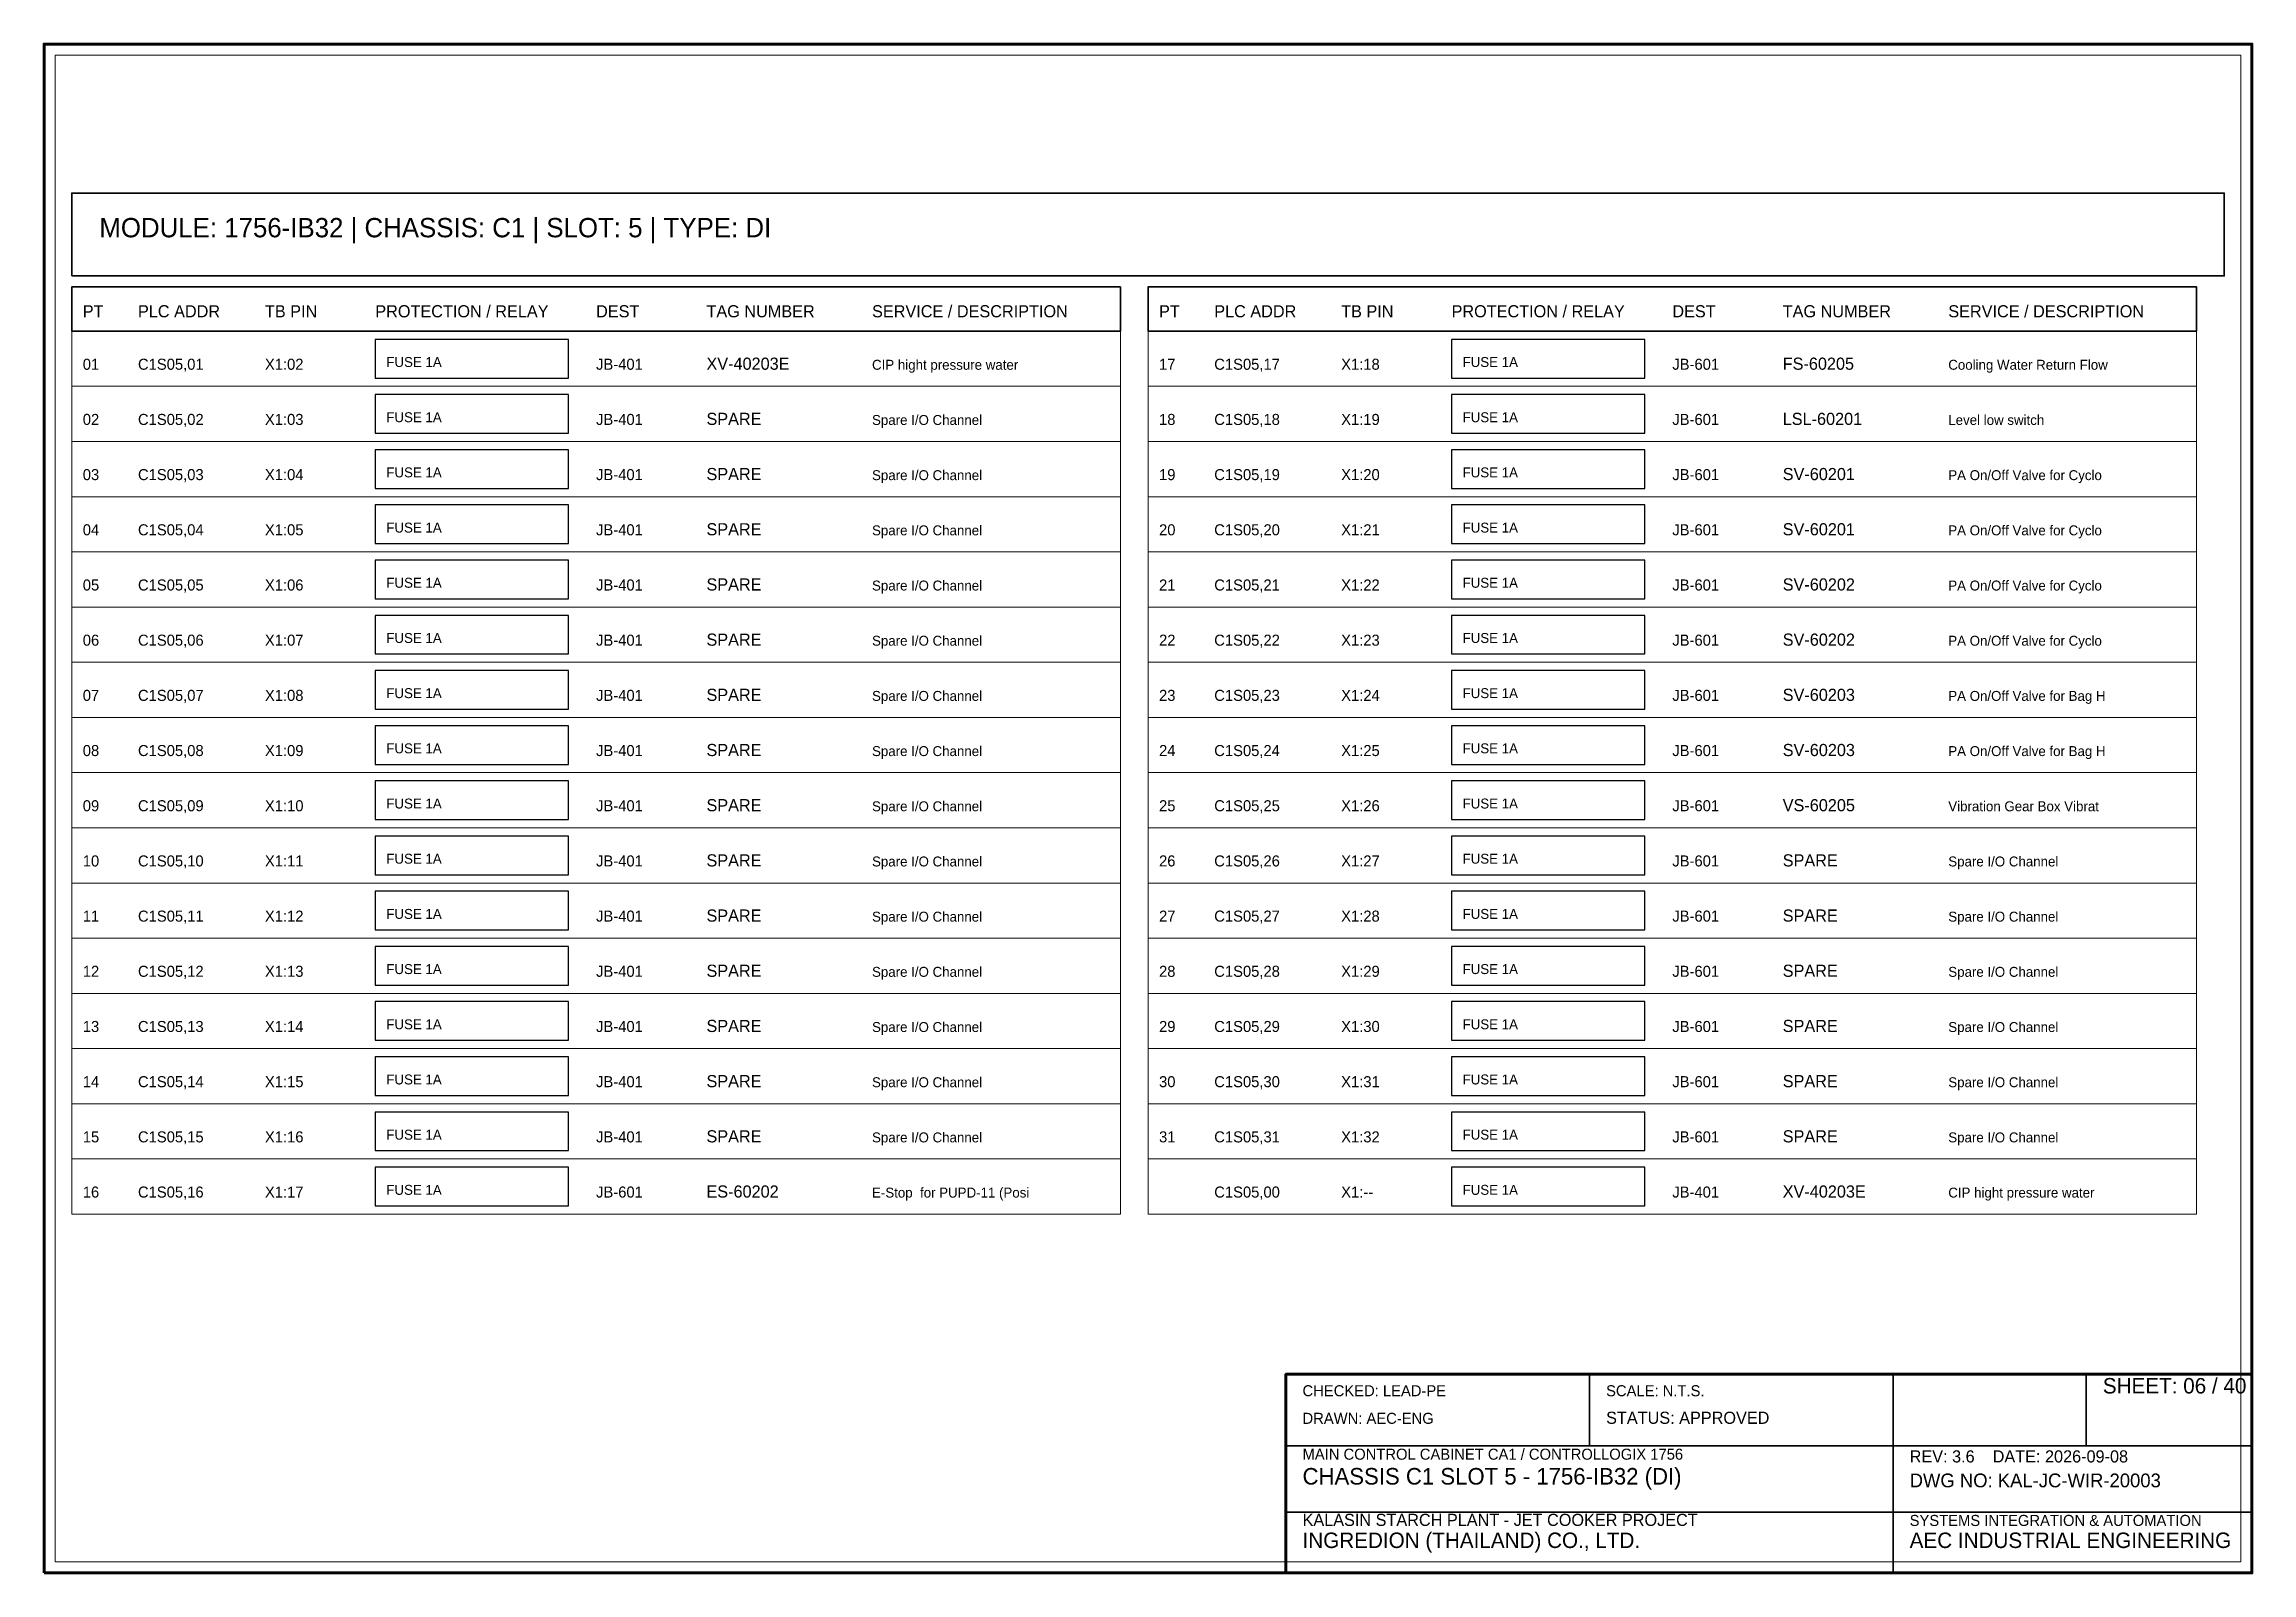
# Model space of a CAD drawing. Header units: millimetres. Extents: x 0 to 2200, y -2240 to 277.
# Drawn here: x 0 to 400, y -320 to -43 of the extents above; entities that cross this region are included whole.
import ezdxf

# ---------------------------------------------------------------- set-up
doc = ezdxf.new("R2010")
doc.units = ezdxf.units.MM
for name, color, linetype, lineweight in [('0_BORDER', 7, 'Continuous', 70), ('0_TITLE_BLOCK', 4, 'Continuous', 35), ('IE-CABLE', 6, 'Continuous', 25), ('IE-EQUIP', 2, 'Continuous', 35), ('IE-WIRE', 1, 'Continuous', 25), ('NOTATIONS', 8, 'Continuous', 18), ('TER', 3, 'Continuous', 35), ('TEXTS', 7, 'Continuous', 25)]:
    doc.layers.add(name, color=color, linetype=linetype, lineweight=lineweight)

msp = doc.modelspace()

# ---------------------------------------------------------------- texts
at = {"layer": '0_TITLE_BLOCK'}
for s, height, p in [('MODULE: 1756-IB32 | CHASSIS: C1 | SLOT: 5 | TYPE: DI', 3.5, (10, -78)), ('PT', 2.2, (7, -92.5)), ('PLC ADDR', 2.2, (17, -92.5)), ('TB PIN', 2.2, (40, -92.5)), ('PROTECTION / RELAY', 2.2, (60, -92.5)), ('DEST', 2.2, (100, -92.5)), ('TAG NUMBER', 2.2, (120, -92.5)), ('SERVICE / DESCRIPTION', 2.2, (150, -92.5)), ('PT', 2.2, (202, -92.5)), ('PLC ADDR', 2.2, (212, -92.5)), ('TB PIN', 2.2, (235, -92.5)), ('PROTECTION / RELAY', 2.2, (255, -92.5)), ('DEST', 2.2, (295, -92.5)), ('TAG NUMBER', 2.2, (315, -92.5)), ('SERVICE / DESCRIPTION', 2.2, (345, -92.5)), ('SHEET: 06 / 40', 2.8, (373, -287.5)), ('STATUS: APPROVED', 2.2, (283, -293)), ('CHASSIS C1 SLOT 5 - 1756-IB32 (DI)', 3, (228, -304)), ('INGREDION (THAILAND) CO., LTD.', 2.8, (228, -315.5)), ('AEC INDUSTRIAL ENGINEERING', 2.8, (338, -315.5))]:
    msp.add_text(s, height=height, dxfattribs=at).set_placement(p)
at = {"layer": 'IE-CABLE'}
for s, p in [('JB-401', (100, -102)), ('JB-601', (295, -102)), ('JB-401', (100, -112)), ('JB-601', (295, -112)), ('JB-401', (100, -122)), ('JB-601', (295, -122)), ('JB-401', (100, -132)), ('JB-601', (295, -132)), ('JB-401', (100, -142)), ('JB-601', (295, -142)), ('JB-401', (100, -152)), ('JB-601', (295, -152)), ('JB-401', (100, -162)), ('JB-601', (295, -162)), ('JB-401', (100, -172)), ('JB-601', (295, -172)), ('JB-401', (100, -182)), ('JB-601', (295, -182)), ('JB-401', (100, -192)), ('JB-601', (295, -192)), ('JB-401', (100, -202)), ('JB-601', (295, -202)), ('JB-401', (100, -212)), ('JB-601', (295, -212)), ('JB-401', (100, -222)), ('JB-601', (295, -222)), ('JB-401', (100, -232)), ('JB-601', (295, -232)), ('JB-401', (100, -242)), ('JB-601', (295, -242)), ('JB-601', (100, -252)), ('JB-401', (295, -252))]:
    msp.add_text(s, height=2, dxfattribs=at).set_placement(p)
at = {"layer": 'IE-WIRE'}
for p in [(62, -101.5), (257, -101.5), (62, -111.5), (257, -111.5), (62, -121.5), (257, -121.5), (62, -131.5), (257, -131.5), (62, -141.5), (257, -141.5), (62, -151.5), (257, -151.5), (62, -161.5), (257, -161.5), (62, -171.5), (257, -171.5), (62, -181.5), (257, -181.5), (62, -191.5), (257, -191.5), (62, -201.5), (257, -201.5), (62, -211.5), (257, -211.5), (62, -221.5), (257, -221.5), (62, -231.5), (257, -231.5), (62, -241.5), (257, -241.5), (62, -251.5), (257, -251.5)]:
    msp.add_text('FUSE 1A', height=1.8, dxfattribs=at).set_placement(p)
at = {"layer": 'TER'}
for s, p in [('X1:02', (40, -102)), ('X1:18', (235, -102)), ('X1:03', (40, -112)), ('X1:19', (235, -112)), ('X1:04', (40, -122)), ('X1:20', (235, -122)), ('X1:05', (40, -132)), ('X1:21', (235, -132)), ('X1:06', (40, -142)), ('X1:22', (235, -142)), ('X1:07', (40, -152)), ('X1:23', (235, -152)), ('X1:08', (40, -162)), ('X1:24', (235, -162)), ('X1:09', (40, -172)), ('X1:25', (235, -172)), ('X1:10', (40, -182)), ('X1:26', (235, -182)), ('X1:11', (40, -192)), ('X1:27', (235, -192)), ('X1:12', (40, -202)), ('X1:28', (235, -202)), ('X1:13', (40, -212)), ('X1:29', (235, -212)), ('X1:14', (40, -222)), ('X1:30', (235, -222)), ('X1:15', (40, -232)), ('X1:31', (235, -232)), ('X1:16', (40, -242)), ('X1:32', (235, -242)), ('X1:17', (40, -252)), ('X1:--', (235, -252))]:
    msp.add_text(s, height=2, dxfattribs=at).set_placement(p)
at = {"layer": 'TEXTS'}
for s, height, p in [('01', 2, (7, -102)), ('C1S05,01', 2, (17, -102)), ('XV-40203E', 2.2, (120, -102)), ('17', 2, (202, -102)), ('C1S05,17', 2, (212, -102)), ('FS-60205', 2.2, (315, -102)), ('CIP hight pressure water ', 1.8, (150, -102)), ('Cooling Water Return Flow', 1.8, (345, -102)), ('02', 2, (7, -112)), ('C1S05,02', 2, (17, -112)), ('SPARE', 2.2, (120, -112)), ('Spare I/O Channel', 1.8, (150, -112)), ('18', 2, (202, -112)), ('C1S05,18', 2, (212, -112)), ('LSL-60201', 2.2, (315, -112)), ('Level low switch', 1.8, (345, -112)), ('03', 2, (7, -122)), ('C1S05,03', 2, (17, -122)), ('SPARE', 2.2, (120, -122)), ('19', 2, (202, -122)), ('C1S05,19', 2, (212, -122)), ('SV-60201', 2.2, (315, -122)), ('Spare I/O Channel', 1.8, (150, -122)), ('PA On/Off Valve for Cyclo', 1.8, (345, -122)), ('04', 2, (7, -132)), ('C1S05,04', 2, (17, -132)), ('SPARE', 2.2, (120, -132)), ('Spare I/O Channel', 1.8, (150, -132)), ('20', 2, (202, -132)), ('C1S05,20', 2, (212, -132)), ('SV-60201', 2.2, (315, -132)), ('PA On/Off Valve for Cyclo', 1.8, (345, -132)), ('05', 2, (7, -142)), ('C1S05,05', 2, (17, -142)), ('SPARE', 2.2, (120, -142)), ('21', 2, (202, -142)), ('C1S05,21', 2, (212, -142)), ('SV-60202', 2.2, (315, -142)), ('Spare I/O Channel', 1.8, (150, -142)), ('PA On/Off Valve for Cyclo', 1.8, (345, -142)), ('06', 2, (7, -152)), ('C1S05,06', 2, (17, -152)), ('SPARE', 2.2, (120, -152)), ('Spare I/O Channel', 1.8, (150, -152)), ('22', 2, (202, -152)), ('C1S05,22', 2, (212, -152)), ('SV-60202', 2.2, (315, -152)), ('PA On/Off Valve for Cyclo', 1.8, (345, -152)), ('07', 2, (7, -162)), ('C1S05,07', 2, (17, -162)), ('SPARE', 2.2, (120, -162)), ('23', 2, (202, -162)), ('C1S05,23', 2, (212, -162)), ('SV-60203', 2.2, (315, -162)), ('Spare I/O Channel', 1.8, (150, -162)), ('PA On/Off Valve for Bag H', 1.8, (345, -162)), ('08', 2, (7, -172)), ('C1S05,08', 2, (17, -172)), ('SPARE', 2.2, (120, -172)), ('Spare I/O Channel', 1.8, (150, -172)), ('24', 2, (202, -172)), ('C1S05,24', 2, (212, -172)), ('SV-60203', 2.2, (315, -172)), ('PA On/Off Valve for Bag H', 1.8, (345, -172)), ('09', 2, (7, -182)), ('C1S05,09', 2, (17, -182)), ('SPARE', 2.2, (120, -182)), ('25', 2, (202, -182)), ('C1S05,25', 2, (212, -182)), ('VS-60205', 2.2, (315, -182)), ('Spare I/O Channel', 1.8, (150, -182)), ('Vibration Gear Box Vibrat', 1.8, (345, -182)), ('10', 2, (7, -192)), ('C1S05,10', 2, (17, -192)), ('SPARE', 2.2, (120, -192)), ('Spare I/O Channel', 1.8, (150, -192)), ('26', 2, (202, -192)), ('C1S05,26', 2, (212, -192)), ('SPARE', 2.2, (315, -192)), ('Spare I/O Channel', 1.8, (345, -192)), ('11', 2, (7, -202)), ('C1S05,11', 2, (17, -202)), ('SPARE', 2.2, (120, -202)), ('27', 2, (202, -202)), ('C1S05,27', 2, (212, -202)), ('SPARE', 2.2, (315, -202)), ('Spare I/O Channel', 1.8, (150, -202)), ('Spare I/O Channel', 1.8, (345, -202)), ('12', 2, (7, -212)), ('C1S05,12', 2, (17, -212)), ('SPARE', 2.2, (120, -212)), ('Spare I/O Channel', 1.8, (150, -212)), ('28', 2, (202, -212)), ('C1S05,28', 2, (212, -212)), ('SPARE', 2.2, (315, -212)), ('Spare I/O Channel', 1.8, (345, -212)), ('13', 2, (7, -222)), ('C1S05,13', 2, (17, -222)), ('SPARE', 2.2, (120, -222)), ('29', 2, (202, -222)), ('C1S05,29', 2, (212, -222)), ('SPARE', 2.2, (315, -222)), ('Spare I/O Channel', 1.8, (150, -222)), ('Spare I/O Channel', 1.8, (345, -222)), ('14', 2, (7, -232)), ('C1S05,14', 2, (17, -232)), ('SPARE', 2.2, (120, -232)), ('Spare I/O Channel', 1.8, (150, -232)), ('30', 2, (202, -232)), ('C1S05,30', 2, (212, -232)), ('SPARE', 2.2, (315, -232)), ('Spare I/O Channel', 1.8, (345, -232)), ('15', 2, (7, -242)), ('C1S05,15', 2, (17, -242)), ('SPARE', 2.2, (120, -242)), ('31', 2, (202, -242)), ('C1S05,31', 2, (212, -242)), ('SPARE', 2.2, (315, -242)), ('Spare I/O Channel', 1.8, (150, -242)), ('Spare I/O Channel', 1.8, (345, -242)), ('16', 2, (7, -252)), ('C1S05,16', 2, (17, -252)), ('ES-60202', 2.2, (120, -252)), ('E-Stop  for PUPD-11 (Posi', 1.8, (150, -252)), ('C1S05,00', 2, (212, -252)), ('XV-40203E', 2.2, (315, -252)), ('CIP hight pressure water ', 1.8, (345, -252)), ('CHECKED: LEAD-PE', 2, (228, -288)), ('SCALE: N.T.S.', 2, (283, -288)), ('DRAWN: AEC-ENG', 2, (228, -293)), ('MAIN CONTROL CABINET CA1 / CONTROLLOGIX 1756', 2, (228, -299.5)), ('REV: 3.6    DATE: 2026-09-08', 2.2, (338, -300)), ('DWG NO: KAL-JC-WIR-20003', 2.5, (338, -304.5)), ('KALASIN STARCH PLANT - JET COOKER PROJECT', 2.2, (228, -311.5)), ('SYSTEMS INTEGRATION & AUTOMATION', 2, (338, -311.5))]:
    msp.add_text(s, height=height, dxfattribs=at).set_placement(p)

# ---------------------------------------------------------------- linework, layer by layer
at = {"layer": '0_BORDER'}
for points in [[(0, -320), (400, -320), (400, -43), (0, -43)], [(225, -320), (400, -320), (400, -284), (225, -284)]]:
    msp.add_lwpolyline(points, close=True, dxfattribs=at)
at = {"layer": '0_TITLE_BLOCK'}
for p, q in [((280, -297), (280, -284)), ((335, -297), (335, -284)), ((370, -297), (370, -284)), ((225, -297), (400, -297)), ((335, -320), (335, -297)), ((225, -309), (400, -309))]:
    msp.add_line(p, q, dxfattribs=at)
for points in [[(5, -95), (195, -95), (195, -87), (5, -87)], [(200, -95), (390, -95), (390, -87), (200, -87)]]:
    msp.add_lwpolyline(points, close=True, dxfattribs=at)
at = {"layer": 'IE-EQUIP'}
msp.add_lwpolyline([(5, -85), (395, -85), (395, -70), (5, -70)], close=True, dxfattribs=at)
at = {"layer": 'IE-WIRE'}
for points in [[(60, -103.5), (95, -103.5), (95, -96.5), (60, -96.5)], [(255, -103.5), (290, -103.5), (290, -96.5), (255, -96.5)], [(60, -113.5), (95, -113.5), (95, -106.5), (60, -106.5)], [(255, -113.5), (290, -113.5), (290, -106.5), (255, -106.5)], [(60, -123.5), (95, -123.5), (95, -116.5), (60, -116.5)], [(255, -123.5), (290, -123.5), (290, -116.5), (255, -116.5)], [(60, -133.5), (95, -133.5), (95, -126.5), (60, -126.5)], [(255, -133.5), (290, -133.5), (290, -126.5), (255, -126.5)], [(60, -143.5), (95, -143.5), (95, -136.5), (60, -136.5)], [(255, -143.5), (290, -143.5), (290, -136.5), (255, -136.5)], [(60, -153.5), (95, -153.5), (95, -146.5), (60, -146.5)], [(255, -153.5), (290, -153.5), (290, -146.5), (255, -146.5)], [(60, -163.5), (95, -163.5), (95, -156.5), (60, -156.5)], [(255, -163.5), (290, -163.5), (290, -156.5), (255, -156.5)], [(60, -173.5), (95, -173.5), (95, -166.5), (60, -166.5)], [(255, -173.5), (290, -173.5), (290, -166.5), (255, -166.5)], [(60, -183.5), (95, -183.5), (95, -176.5), (60, -176.5)], [(255, -183.5), (290, -183.5), (290, -176.5), (255, -176.5)], [(60, -193.5), (95, -193.5), (95, -186.5), (60, -186.5)], [(255, -193.5), (290, -193.5), (290, -186.5), (255, -186.5)], [(60, -203.5), (95, -203.5), (95, -196.5), (60, -196.5)], [(255, -203.5), (290, -203.5), (290, -196.5), (255, -196.5)], [(60, -213.5), (95, -213.5), (95, -206.5), (60, -206.5)], [(255, -213.5), (290, -213.5), (290, -206.5), (255, -206.5)], [(60, -223.5), (95, -223.5), (95, -216.5), (60, -216.5)], [(255, -223.5), (290, -223.5), (290, -216.5), (255, -216.5)], [(60, -233.5), (95, -233.5), (95, -226.5), (60, -226.5)], [(255, -233.5), (290, -233.5), (290, -226.5), (255, -226.5)], [(60, -243.5), (95, -243.5), (95, -236.5), (60, -236.5)], [(255, -243.5), (290, -243.5), (290, -236.5), (255, -236.5)], [(60, -253.5), (95, -253.5), (95, -246.5), (60, -246.5)], [(255, -253.5), (290, -253.5), (290, -246.5), (255, -246.5)]]:
    msp.add_lwpolyline(points, close=True, dxfattribs=at)
at = {"layer": 'NOTATIONS'}
for points in [[(2, -318), (398, -318), (398, -45), (2, -45)], [(5, -105), (195, -105), (195, -95), (5, -95)], [(200, -105), (390, -105), (390, -95), (200, -95)], [(5, -115), (195, -115), (195, -105), (5, -105)], [(200, -115), (390, -115), (390, -105), (200, -105)], [(5, -125), (195, -125), (195, -115), (5, -115)], [(200, -125), (390, -125), (390, -115), (200, -115)], [(5, -135), (195, -135), (195, -125), (5, -125)], [(200, -135), (390, -135), (390, -125), (200, -125)], [(5, -145), (195, -145), (195, -135), (5, -135)], [(200, -145), (390, -145), (390, -135), (200, -135)], [(5, -155), (195, -155), (195, -145), (5, -145)], [(200, -155), (390, -155), (390, -145), (200, -145)], [(5, -165), (195, -165), (195, -155), (5, -155)], [(200, -165), (390, -165), (390, -155), (200, -155)], [(5, -175), (195, -175), (195, -165), (5, -165)], [(200, -175), (390, -175), (390, -165), (200, -165)], [(5, -185), (195, -185), (195, -175), (5, -175)], [(200, -185), (390, -185), (390, -175), (200, -175)], [(5, -195), (195, -195), (195, -185), (5, -185)], [(200, -195), (390, -195), (390, -185), (200, -185)], [(5, -205), (195, -205), (195, -195), (5, -195)], [(200, -205), (390, -205), (390, -195), (200, -195)], [(5, -215), (195, -215), (195, -205), (5, -205)], [(200, -215), (390, -215), (390, -205), (200, -205)], [(5, -225), (195, -225), (195, -215), (5, -215)], [(200, -225), (390, -225), (390, -215), (200, -215)], [(5, -235), (195, -235), (195, -225), (5, -225)], [(200, -235), (390, -235), (390, -225), (200, -225)], [(5, -245), (195, -245), (195, -235), (5, -235)], [(200, -245), (390, -245), (390, -235), (200, -235)], [(5, -255), (195, -255), (195, -245), (5, -245)], [(200, -255), (390, -255), (390, -245), (200, -245)]]:
    msp.add_lwpolyline(points, close=True, dxfattribs=at)

msp.set_redraw_order([(e.dxf.handle, doc.entitydb.next_handle()) for e in msp.query("TEXT MTEXT ATTDEF DIMENSION ARC_DIMENSION")])  # texts and dimensions are drawn at this point

doc.saveas('drawing.dxf')
